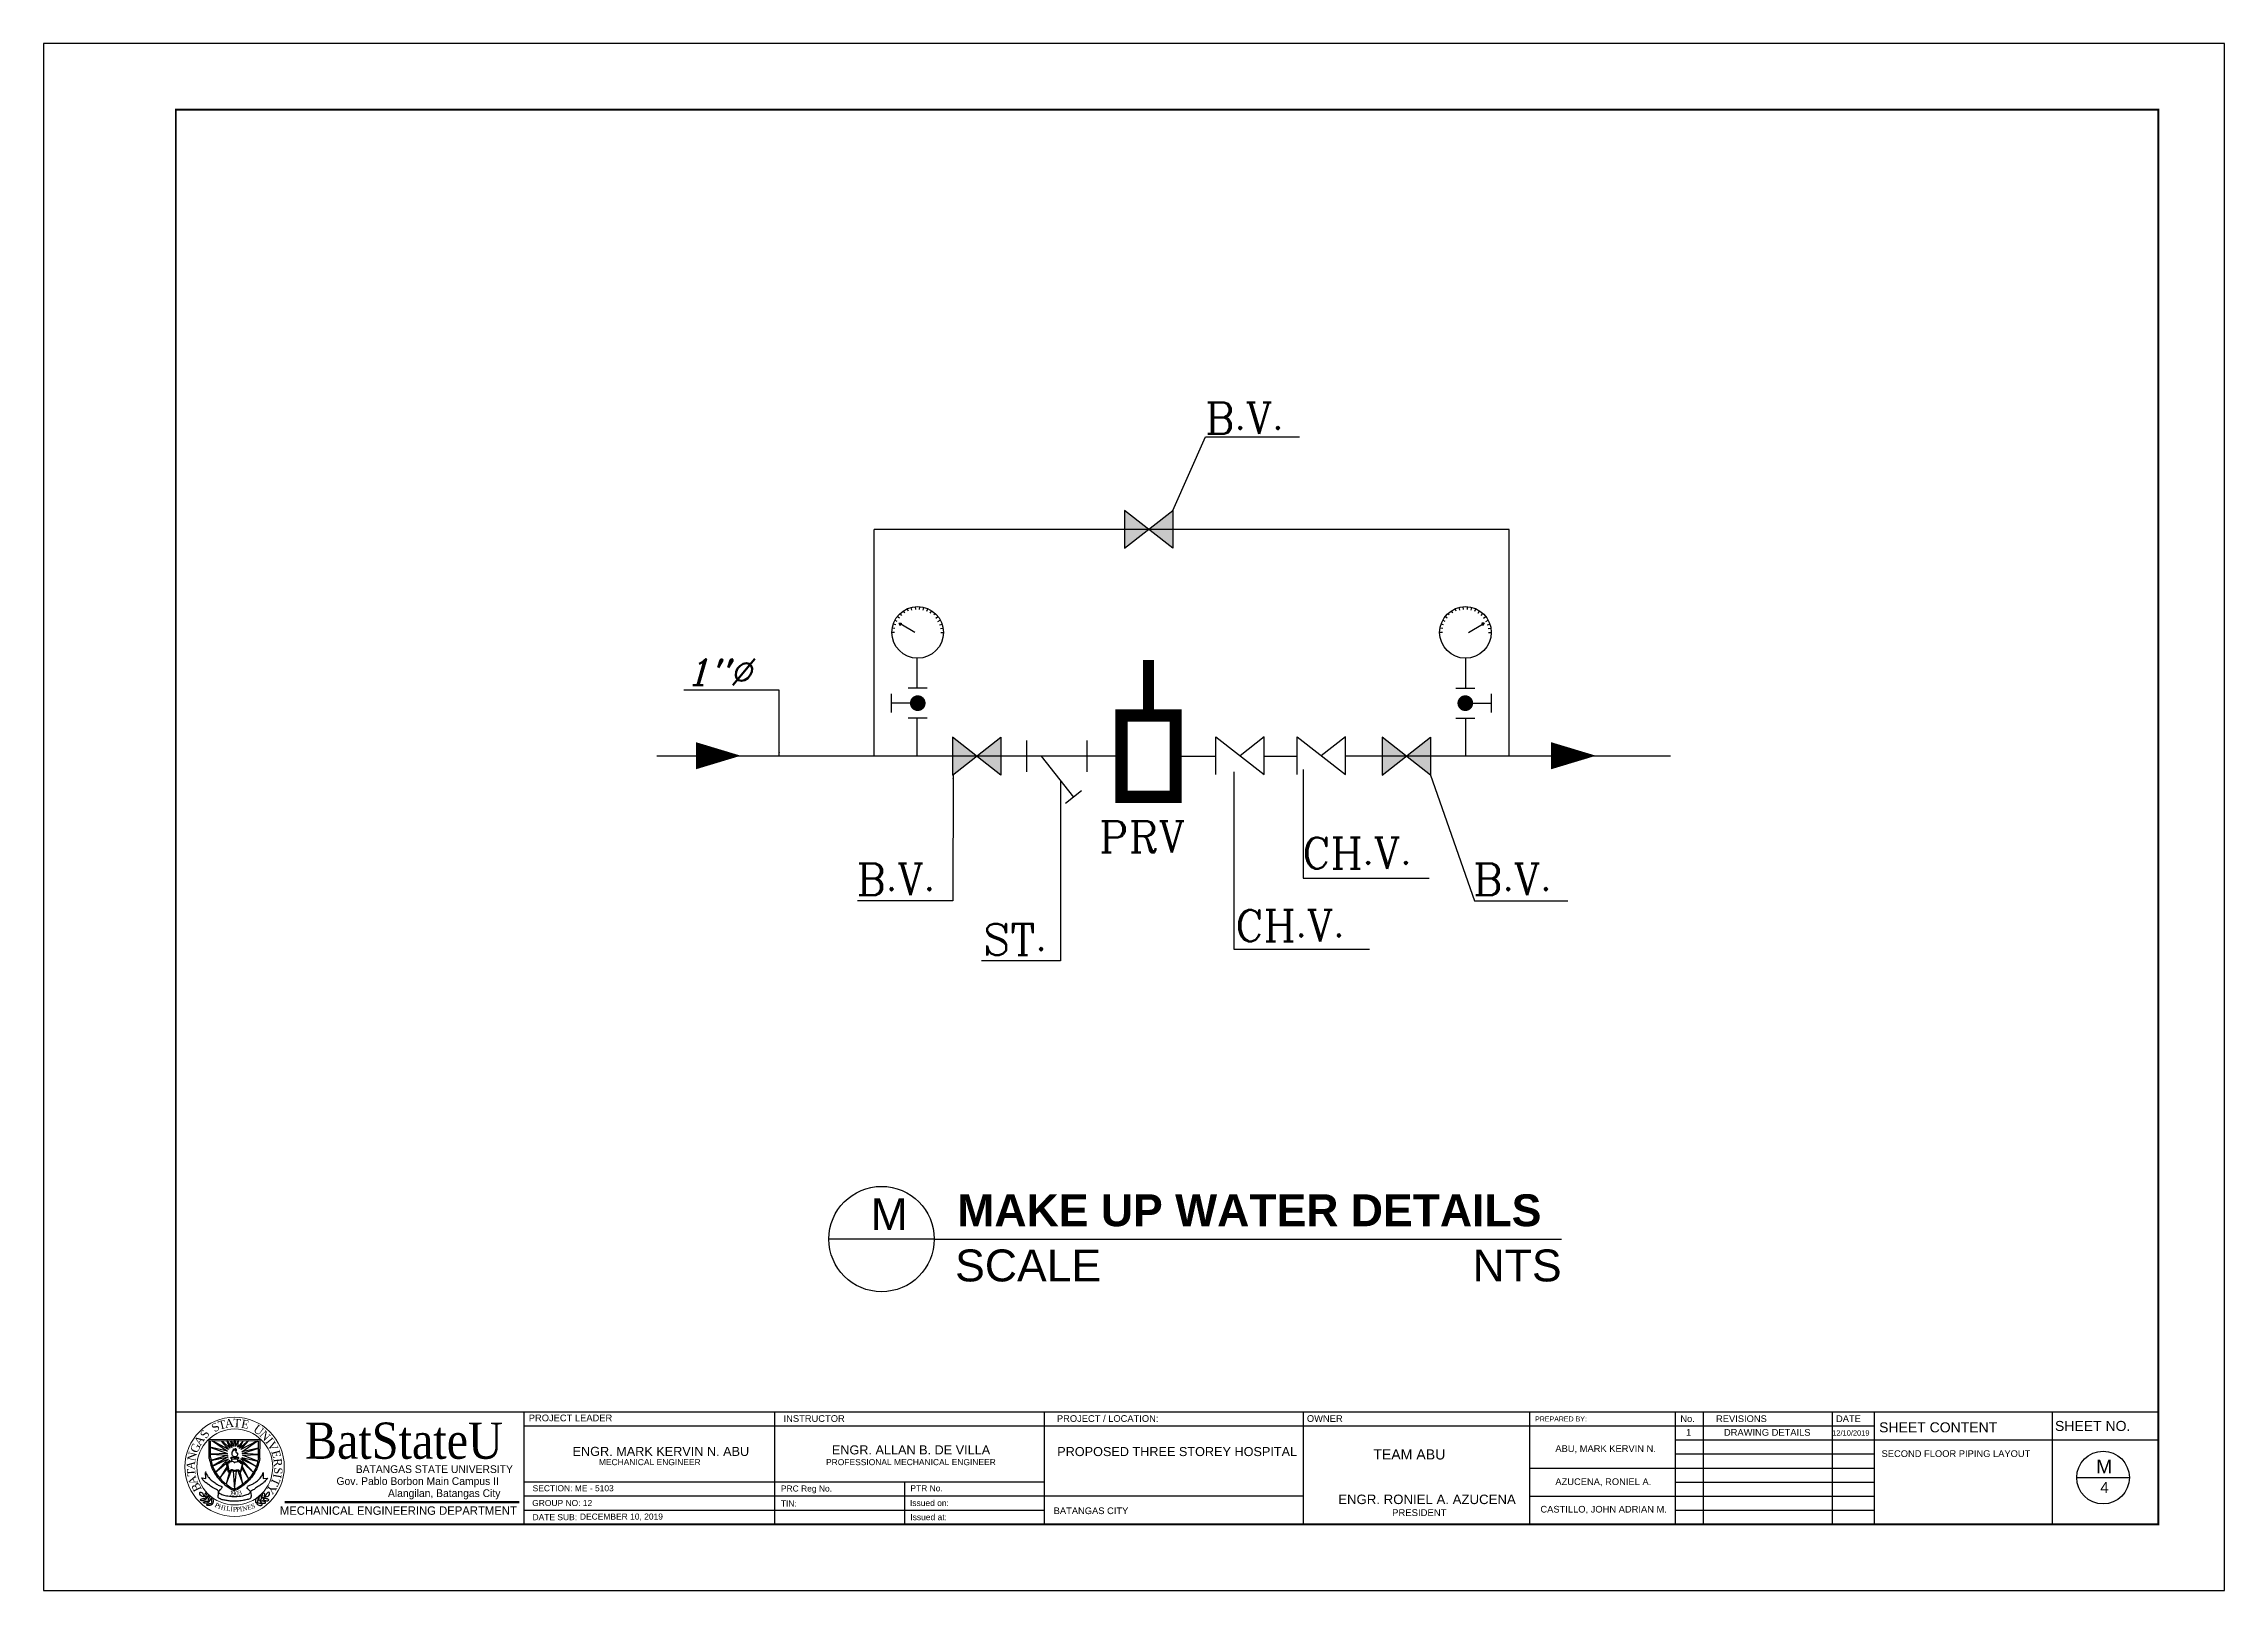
# Model space of a CAD drawing. Header units: millimetres. Extents: x 0 to 27402, y -2 to 21839.
# Drawn here: x 218.6 to 317.8, y -1.9 to 68.5 of the extents above; entities that cross this region are included whole.
import ezdxf
from ezdxf.enums import TextEntityAlignment as Align

# ---------------------------------------------------------------- set-up
doc = ezdxf.new("R2010")
doc.units = ezdxf.units.MM
for name, color, linetype in [('.1', 1, 'Continuous'), ('DUCT', 7, 'Continuous'), ('pump', 42, 'Continuous'), ('SHEET', 3, 'Continuous'), ('text', 7, 'Continuous')]:
    doc.layers.add(name, color=color, linetype=linetype)
for name, color, linetype, lineweight in [('stair', 134, 'Continuous', 0), ('texts', 2, 'Continuous', 18), ('WALL', 4, 'Continuous', 30)]:
    doc.layers.add(name, color=color, linetype=linetype, lineweight=lineweight)
doc.styles.add('arial', font='arial.ttf')
doc.styles.add('CGOTHIC', font='GOTHIC.TTF')
doc.styles.add('GARAMOND', font='GARA.TTF')
doc.styles.add('ROMANT', font='romanc.shx')
doc.styles.get("Standard").update_dxf_attribs({"font": 'arial.ttf'})
doc.dimstyles.get("Standard").update_dxf_attribs({"dimtxt": 0.18, "dimasz": 0.18, "dimexe": 0.18, "dimexo": 0.0625, "dimgap": 0.09, "dimtad": 0, "dimtih": 1, "dimtoh": 1, "dimdec": 4, "dimzin": 0, "dimdsep": 46, "dimtxsty": 'Standard', "dimcen": 0.09, "dimadec": 0, "dimazin": 0, "dimtfac": 1, "dimtdec": 4, "dimtofl": 0, "dimtmove": 0, "dimatfit": 3, "dimfxl": 1, "dimtolj": 1, "dimtzin": 0, "dimarcsym": 0})

msp = doc.modelspace()

# ---------------------------------------------------------------- texts
at = {"attachment_point": 1, "style": 'arial'}
for s, width, insert, char_height in [('M', 0.03855, (256.216, 15.904), 1.452), ('{\\fArial|b1|i0|c0|p34;MAKE UP WATER DETAILS}', 43.36072, (260.158, 16.079), 1.45195), ('\\pxt21;SCALE                              NTS', 49.36036, (260.059, 13.568), 1.45195)]:
    msp.add_mtext_dynamic_manual_height_columns(s, width=width, gutter_width=1, heights=[0], dxfattribs=dict(at, insert=insert, char_height=char_height))
at = {"attachment_point": 1}
for s, insert, char_height, width, rotation in [('{\\fTimes New Roman|b0|i0|c0|p18;\\C1;A}', (225.38, 4.815), 0.37713, 29.67394, 56.11039), ('{\\fTimes New Roman|b0|i0|c0|p18;\\C1;S}', (225.655, 5.142), 0.37713, 29.67394, 56.11039), ('{\\fTimes New Roman|b0|i0|c0|p18;\\C1;S}', (226.154, 5.557), 0.37713, 29.67394, 33.23179), ('{\\fTimes New Roman|b0|i0|c0|p18;\\C1;T}', (226.47, 5.734), 0.37713, 29.67394, 14.44799), ('{\\fTimes New Roman|b0|i0|c0|p18;\\C1;A}', (226.793, 5.831), 0.37713, 29.67394, 5.71852), ('{\\fTimes New Roman|b0|i0|c0|p18;\\C1;T}', (227.209, 5.865), 0.37713, 0.3193, 356.81503), ('{\\fTimes New Roman|b0|i0|c0|p18;\\C1;E}', (227.606, 5.837), 0.37713, 29.67394, 348.69045), ('{\\fTimes New Roman|b0|i0|c0|p18;\\C1;U}', (228.298, 5.628), 0.37713, 29.67394, 323.50126), ('{\\fTimes New Roman|b0|i0|c0|p18;\\C1;N}', (228.634, 5.371), 0.37713, 29.67394, 314.13564), ('{\\fTimes New Roman|b0|i0|c0|p18;\\C1;I}', (228.935, 5.057), 0.37713, 29.67394, 308.6454), ('{\\fTimes New Roman|b0|i0|c0|p18;\\C1;N}', (225.092, 3.99), 0.37713, 29.67394, 77.56161), ('{\\fTimes New Roman|b0|i0|c0|p18;\\C1;G}', (225.216, 4.428), 0.37713, 29.67394, 65.93474), ('{\\fTimes New Roman|b0|i0|c0|p18;\\C1;V}', (229.066, 4.888), 0.37713, 29.67394, 298.20017), ('{\\fTimes New Roman|b0|i0|c0|p18;\\C1;E}', (229.291, 4.476), 0.37713, 29.67394, 285.47868), ('{\\fTimes New Roman|b0|i0|c0|p18;\\C1;R}', (229.399, 4.084), 0.37713, 29.67394, 276.19955), ('{\\fTimes New Roman|b0|i0|c0|p18;\\C1;A}', (225.061, 3.556), 0.37713, 29.67394, 85.53705), ('{\\fTimes New Roman|b0|i0|c0|p18;\\C1;T}', (225.112, 3.235), 0.37713, 29.67394, 94.26652), ('{\\fTimes New Roman|b0|i0|c0|p18;\\C1;A}', (225.246, 2.802), 0.37713, 29.67394, 110.36673), ('{\\fTimes New Roman|b0|i0|c0|p18;\\C1;T}', (229.357, 3.072), 0.37713, 29.67394, 245.97799), ('{\\fTimes New Roman|b0|i0|c0|p18;\\C1;I}', (229.404, 3.317), 0.37713, 29.67394, 259.8108), ('{\\fTimes New Roman|b0|i0|c0|p18;\\C1;S}', (229.446, 3.642), 0.37713, 29.67394, 266.05857), ('{\\fTimes New Roman|b0|i0|c0|p18;\\C1;B}', (225.428, 2.496), 0.37713, 29.67394, 115.18408), ('{\\fTimes New Roman|b0|i0|c0|p18;\\C1;P}', (226.423, 2.057), 0.21119, 29.67394, 333.24497), ('{\\fTimes New Roman|b0|i0|c0|p18;\\C1;P}', (226.429, 2.057), 0.21119, 29.67394, 333.24497), ('{\\fTimes New Roman|b0|i0|c0|p18;\\C1;1}', (227.045, 2.601), 0.21119, 29.67394, 350.69674), ('{\\fTimes New Roman|b0|i0|c0|p18;\\C1;9}', (227.126, 2.579), 0.21119, 29.67394, 359.89652), ('{\\fTimes New Roman|b0|i0|c0|p18;\\C1;0}', (227.283, 2.575), 0.21119, 29.67394, 359.89652), ('{\\fTimes New Roman|b0|i0|c0|p18;\\C1;3}', (227.397, 2.577), 0.21119, 29.67394, 14.57269), ('{\\fTimes New Roman|b0|i0|c0|p18;\\C1;S}', (227.988, 1.969), 0.21119, 29.67394, 14.57269), ('{\\fTimes New Roman|b0|i0|c0|p18;\\C1;Y}', (229.207, 2.721), 0.37713, 29.67394, 237.49398), ('{\\fTimes New Roman|b0|i0|c0|p18;\\C1;H}', (226.555, 1.983), 0.21119, 29.67394, 342.36893), ('{\\fTimes New Roman|b0|i0|c0|p18;\\C1;I}', (226.77, 1.913), 0.21119, 29.67394, 350.74463), ('{\\fTimes New Roman|b0|i0|c0|p18;\\C1;L}', (226.901, 1.893), 0.21119, 29.67394, 350.69674), ('{\\fTimes New Roman|b0|i0|c0|p18;\\C1;I}', (227.077, 1.86), 0.21119, 29.67394, 357.83253), ('{\\fTimes New Roman|b0|i0|c0|p18;\\C1;P}', (227.183, 1.851), 0.21119, 29.67394, 359.89652), ('{\\fTimes New Roman|b0|i0|c0|p18;\\C1;P}', (227.316, 1.844), 0.21119, 29.67394, 7.51618), ('{\\fTimes New Roman|b0|i0|c0|p18;\\C1;I}', (227.477, 1.851), 0.21119, 29.67394, 9.03911), ('{\\fTimes New Roman|b0|i0|c0|p18;\\C1;N}', (227.586, 1.861), 0.21119, 29.67394, 12.92447), ('{\\fTimes New Roman|b0|i0|c0|p18;\\C1;E}', (227.809, 1.917), 0.21119, 29.67394, 14.57269)]:
    msp.add_mtext(s, dxfattribs=dict(at, insert=insert, char_height=char_height, width=width, rotation=rotation))
at = {"layer": 'DUCT', "color": 7, "style": 'ROMANT'}
for s, p in [('B.V.', (271.445, 50.69)), ('PRV', (266.613, 31.636)), ('CH.V.', (275.858, 30.894)), ('B.V.', (255.575, 29.701)), ('B.V.', (283.643, 29.701)), ('CH.V.', (272.811, 27.593)), ('ST.', (261.334, 26.965))]:
    msp.add_text(s, height=1.4304, dxfattribs=at).set_placement(p)
at = {"layer": 'DUCT', "color": 7, "style": 'ROMANT', "oblique": 16}
msp.add_text('1"%%C', height=1.192, dxfattribs=at).set_placement((247.82, 39.257))
at = {"layer": 'SHEET', "color": 1, "style": 'arial'}
for s, height, p in [('M', 0.624, (312.006, 3.374)), ('4', 0.499, (312.187, 2.487))]:
    msp.add_text(s, height=height, dxfattribs=at).set_placement(p)
at = {"layer": 'text', "style": 'arial'}
for s, height, p in [('PROJECT LEADER', 0.30409, (240.651, 5.751)), ('INSTRUCTOR', 0.304, (252.25, 5.724)), ('PROJECT / LOCATION:', 0.30402, (264.692, 5.724)), ('PROJECT / LOCATION:', 0.30402, (264.692, 5.724)), ('PROJECT / LOCATION:', 0.30402, (264.692, 5.724)), ('OWNER', 0.304, (276.073, 5.724)), ('PREPARED BY: ', 0.22802, (286.464, 5.742)), ('No.', 0.304, (293.073, 5.716)), ('REVISIONS', 0.304, (294.699, 5.716)), ('DATE', 0.304, (300.16, 5.716)), ('1', 0.304, (293.335, 5.097)), ('DRAWING DETAILS', 0.30402, (295.059, 5.092)), ('12/10/2019', 0.2432, (299.986, 5.097)), ('SHEET CONTENT', 0.45603, (302.122, 5.247)), ('SHEET NO.', 0.456, (310.129, 5.31)), ('ENGR. MARK KERVIN N. ABU', 0.41257, (242.645, 4.174)), ('MECHANICAL ENGINEER', 0.27505, (243.842, 3.753)), ('PROFESSIONAL MECHANICAL ENGINEER', 0.27505, (254.183, 3.753)), ('ENGR. ALLAN B. DE VILLA', 0.41257, (254.449, 4.242)), ('PROPOSED THREE STOREY HOSPITAL', 0.41257, (264.707, 4.166)), ('TEAM ABU', 0.4598, (279.093, 4.012)), ('ABU, MARK KERVIN N.', 0.30402, (287.384, 4.354)), ('SECOND FLOOR PIPING LAYOUT', 0.30402, (302.234, 4.126)), ('AZUCENA, RONIEL A.', 0.30402, (287.384, 2.848)), ('GROUP NO: 12', 0.27505, (240.807, 1.893)), ('SECTION: ME - 5103', 0.27505, (240.825, 2.566)), ('TIN:', 0.275, (252.128, 1.87)), ('PRC Reg No.', 0.27505, (252.128, 2.553)), ('Issued on:', 0.275, (258.004, 1.893)), ('PTR No.', 0.275, (258.023, 2.566)), ('ENGR. RONIEL A. AZUCENA', 0.43038, (277.498, 1.982)), ('DATE SUB:', 0.275, (240.822, 1.249)), ('DECEMBER 10, 2019', 0.27505, (242.979, 1.276)), ('Issued at:', 0.275, (258.02, 1.249)), ('BATANGAS CITY', 0.30402, (264.545, 1.525)), ('PRESIDENT', 0.3099, (279.951, 1.438)), ('CASTILLO, JOHN ADRIAN M.', 0.30402, (286.704, 1.596))]:
    msp.add_text(s, height=height, dxfattribs=at).set_placement(p)
at = {"layer": 'text', "width": 1}
for s, height, style, p in [('BatStateU', 1.6503, 'GARAMOND', (234.965, 4.044)), ('Gov. Pablo Borbon Main Campus II', 0.35128, 'CGOTHIC', (235.592, 2.852)), ('BATANGAS STATE UNIVERSITY', 0.35128, 'CGOTHIC', (236.351, 3.397)), ('Alangilan, Batangas City', 0.35128, 'CGOTHIC', (236.8, 2.303))]:
    msp.add_text(s, height=height, dxfattribs=dict(at, style=style)).set_placement(p, align=Align.CENTER)
at = {"layer": 'WALL', "color": 250, "linetype": 'Continuous', "lineweight": 0, "insert": (229.32, 1.878), "char_height": 0.38403, "width": 12.18966, "attachment_point": 1}
msp.add_mtext('{\\fCentury Gothic|b0|i0|c0|p34;\\C7;MECHANICAL ENGINEERING DEPARTMENT}', dxfattribs=at)

# ---------------------------------------------------------------- linework, layer by layer
at = {"layer": '.1', "color": 0}
for p, q in [((317.84, 68.45), (218.564, 68.45)), ((218.564, 68.45), (218.564, -1.946)), ((317.84, -1.946), (317.84, 68.45)), ((218.564, -1.946), (317.84, -1.946))]:
    msp.add_line(p, q, dxfattribs=at)
at = {"layer": '.1', "linetype": 'Continuous', "ltscale": 0.5}
msp.add_line((251.837, 6.183), (251.837, 1.063), dxfattribs=at)
at = {"color": 1}
for p, q in [((269.967, 45.481), (267.763, 47.207)), ((267.763, 47.207), (267.763, 45.481)), ((267.763, 45.481), (269.967, 47.207)), ((269.967, 47.207), (269.967, 45.481)), ((258.335, 39.122), (258.335, 40.481)), ((283.307, 39.122), (283.307, 40.481)), ((257.17, 38.002), (257.17, 38.864)), ((258.785, 39.122), (257.923, 39.122)), ((282.857, 39.122), (283.72, 39.122)), ((284.473, 38.002), (284.473, 38.864)), ((258.785, 37.744), (257.923, 37.744)), ((258.335, 36.027), (258.335, 37.744)), ((282.857, 37.744), (283.72, 37.744)), ((283.307, 36.027), (283.307, 37.744)), ((259.942, 35.159), (262.146, 36.884)), ((262.146, 35.159), (259.942, 36.884)), ((259.942, 36.884), (259.942, 35.159)), ((262.146, 36.884), (262.146, 35.159)), ((263.321, 35.306), (263.321, 36.737)), ((266.076, 35.306), (266.076, 36.737)), ((271.929, 36.905), (274.133, 35.18)), ((271.929, 35.18), (271.929, 36.905)), ((274.133, 36.905), (273.031, 36.042)), ((274.133, 35.18), (274.133, 36.905)), ((275.628, 36.905), (277.832, 35.18)), ((275.628, 35.18), (275.628, 36.905)), ((277.832, 36.905), (276.73, 36.042)), ((277.832, 35.18), (277.832, 36.905)), ((281.701, 35.159), (279.497, 36.884)), ((279.497, 36.884), (279.497, 35.159)), ((279.497, 35.159), (281.701, 36.884)), ((281.701, 36.884), (281.701, 35.159)), ((263.979, 36.022), (265.447, 34.15)), ((265.812, 34.44), (265.082, 33.86))]:
    msp.add_line(p, q, dxfattribs=at)
at = {"color": 6}
for p, q in [((285.274, 46.344), (256.369, 46.344)), ((256.369, 36.022), (256.369, 46.344)), ((285.274, 36.022), (285.274, 46.344)), ((267.631, 36.022), (246.482, 36.022)), ((270.099, 36.022), (271.929, 36.022)), ((274.133, 36.022), (275.628, 36.022)), ((277.832, 36.042), (292.622, 36.042))]:
    msp.add_line(p, q, dxfattribs=at)
for p, q in [((259.108, 14.045), (254.313, 14.045)), ((259.108, 14.045), (287.67, 14.045)), ((226.107, 4.06), (226.107, 4.927)), ((226.932, 4.391), (226.134, 4.565)), ((226.134, 4.565), (226.932, 4.288)), ((226.156, 4.095), (226.156, 4.864)), ((226.932, 4.288), (226.183, 4.256)), ((226.183, 4.256), (226.954, 4.201)), ((226.954, 4.201), (226.183, 3.967)), ((226.183, 3.967), (226.959, 4.136)), ((226.986, 4.467), (226.248, 4.864)), ((226.248, 4.864), (226.932, 4.391)), ((226.959, 4.136), (226.257, 3.705)), ((226.257, 3.705), (226.986, 4.039)), ((226.986, 4.039), (226.39, 3.429)), ((226.39, 3.429), (227.041, 3.974)), ((226.688, 4.864), (226.655, 4.83)), ((226.655, 4.83), (226.986, 4.467)), ((227.046, 4.521), (226.688, 4.864)), ((226.938, 4.864), (226.91, 4.864)), ((226.91, 4.864), (227.046, 4.521)), ((227.127, 4.559), (226.938, 4.864)), ((227.127, 4.864), (227.07, 4.846)), ((227.07, 4.846), (227.127, 4.559)), ((227.117, 4.046), (227.117, 3.945)), ((227.209, 4.603), (227.127, 4.864)), ((227.231, 4.864), (227.209, 4.603)), ((227.307, 4.864), (227.231, 4.864)), ((227.404, 4.864), (227.307, 4.608)), ((227.307, 4.608), (227.307, 4.864)), ((227.396, 4.034), (227.396, 3.933)), ((227.643, 4.864), (227.404, 4.57)), ((227.404, 4.57), (227.442, 4.864)), ((227.442, 4.864), (227.404, 4.864)), ((228.113, 3.417), (227.48, 3.99)), ((227.893, 4.864), (227.486, 4.516)), ((227.486, 4.516), (227.643, 4.864)), ((228.305, 4.864), (227.545, 4.462)), ((227.545, 4.462), (227.893, 4.864)), ((228.251, 3.699), (227.545, 4.039)), ((227.545, 4.039), (228.113, 3.417)), ((227.583, 4.359), (228.305, 4.864)), ((228.354, 4.527), (227.583, 4.359)), ((227.583, 4.104), (228.251, 3.699)), ((227.583, 4.104), (228.321, 3.935)), ((227.605, 4.277), (228.354, 4.527)), ((228.354, 4.245), (227.605, 4.277)), ((227.616, 4.201), (228.354, 4.245)), ((228.321, 3.935), (227.616, 4.201)), ((228.354, 4.088), (228.354, 4.864)), ((228.403, 4.06), (228.419, 4.923)), ((225.76, 3.182), (225.944, 3.144)), ((225.944, 3.144), (225.934, 3.419)), ((226.905, 3.67), (226.593, 3.154)), ((226.593, 3.154), (226.916, 3.588)), ((226.871, 3.832), (226.948, 3.476)), ((226.875, 2.891), (227.122, 3.507)), ((227.03, 3.453), (226.875, 2.891)), ((226.931, 3.824), (226.989, 3.494)), ((227.187, 3.491), (227.255, 2.653)), ((227.255, 2.653), (227.339, 3.496)), ((227.41, 3.491), (227.628, 2.885)), ((227.628, 2.885), (227.507, 3.458)), ((227.607, 3.795), (227.525, 3.488)), ((227.557, 3.47), (227.652, 3.834)), ((227.589, 3.621), (227.892, 3.127)), ((227.892, 3.127), (227.621, 3.692)), ((228.552, 3.422), (228.563, 3.151)), ((228.563, 3.151), (228.744, 3.157))]:
    msp.add_line(p, q)
at = {"const_width": 0.494}
msp.add_lwpolyline([(268.865, 37.872), (268.865, 40.397)], dxfattribs=at)
at = {"const_width": 0.555}
msp.add_lwpolyline([(270.099, 37.872), (270.099, 34.171), (267.631, 34.171), (267.631, 37.872)], close=True, dxfattribs=at)
at = {"color": 1}
for centre in [(258.352, 41.654), (283.291, 41.654)]:
    msp.add_circle(centre, 1.174, dxfattribs=at)
msp.add_circle((256.711, 14.045), 2.398)
for points in [[(226.107, 4.06), (226.178, 3.76), (226.324, 3.424), (226.525, 3.142), (226.927, 2.778), (227.198, 2.621), (227.252, 2.605)], [(226.156, 4.095), (226.227, 3.795), (226.373, 3.458), (226.574, 3.176), (226.976, 2.813), (227.247, 2.656), (227.301, 2.64)], [(228.354, 4.095), (228.284, 3.795), (228.137, 3.458), (227.936, 3.176), (227.535, 2.813), (227.264, 2.656), (227.209, 2.64)], [(228.403, 4.06), (228.333, 3.76), (228.186, 3.424), (227.985, 3.142), (227.584, 2.778), (227.313, 2.621), (227.258, 2.605)], [(226.871, 3.832), (226.87, 3.87), (226.927, 3.878), (226.989, 3.902), (227.064, 3.94), (227.117, 3.945), (227.117, 3.969)], [(226.948, 3.476), (226.998, 3.441), (227.05, 3.453), (227.085, 3.49), (227.122, 3.507), (227.174, 3.507), (227.215, 3.499), (227.256, 3.478), (227.322, 3.493), (227.363, 3.504), (227.41, 3.491), (227.507, 3.458), (227.557, 3.47)], [(226.989, 3.494), (227.044, 3.494), (227.053, 3.517), (227.09, 3.537), (227.154, 3.552), (227.215, 3.523), (227.253, 3.517), (227.302, 3.52), (227.34, 3.537), (227.395, 3.543), (227.43, 3.54), (227.462, 3.517), (227.479, 3.502), (227.525, 3.488)], [(227.651, 3.83), (227.639, 3.873), (227.578, 3.859), (227.543, 3.876), (227.517, 3.908), (227.479, 3.931), (227.447, 3.954), (227.396, 3.954)], [(225.842, 2.313), (225.733, 2.352), (225.683, 2.43), (225.676, 2.506), (225.686, 2.519), (225.752, 2.513), (225.819, 2.453), (225.845, 2.394), (225.853, 2.339), (225.853, 2.311), (225.847, 2.311), (225.832, 2.326), (225.831, 2.326)], [(225.948, 2.202), (225.886, 2.155), (225.798, 2.137), (225.744, 2.139), (225.7, 2.165), (225.699, 2.183), (225.741, 2.21), (225.783, 2.225), (225.834, 2.233), (225.854, 2.239), (225.893, 2.229), (225.944, 2.201), (225.946, 2.194)], [(226.086, 2.083), (226.024, 2.036), (225.936, 2.018), (225.882, 2.02), (225.838, 2.047), (225.837, 2.064), (225.879, 2.091), (225.921, 2.107), (225.973, 2.115), (225.992, 2.12), (226.031, 2.11), (226.083, 2.082), (226.084, 2.076)], [(225.975, 2.238), (226.002, 2.31), (225.996, 2.4), (225.978, 2.452), (225.94, 2.486), (225.923, 2.482), (225.909, 2.434), (225.906, 2.39), (225.913, 2.338), (225.913, 2.317), (225.934, 2.283), (225.975, 2.242), (225.982, 2.242)], [(226.237, 1.976), (226.175, 1.929), (226.088, 1.911), (226.033, 1.913), (225.99, 1.939), (225.988, 1.957), (226.03, 1.984), (226.072, 2), (226.124, 2.007), (226.144, 2.013), (226.182, 2.003), (226.234, 1.975), (226.236, 1.968)], [(226.113, 2.12), (226.141, 2.192), (226.134, 2.281), (226.117, 2.333), (226.079, 2.367), (226.061, 2.364), (226.048, 2.316), (226.044, 2.271), (226.051, 2.219), (226.051, 2.199), (226.072, 2.164), (226.113, 2.123), (226.12, 2.123)], [(226.264, 2.012), (226.292, 2.085), (226.285, 2.174), (226.268, 2.226), (226.23, 2.26), (226.213, 2.257), (226.199, 2.208), (226.195, 2.164), (226.202, 2.112), (226.202, 2.091), (226.223, 2.057), (226.264, 2.016), (226.271, 2.016)], [(228.242, 2.029), (228.218, 2.102), (228.228, 2.191), (228.248, 2.242), (228.287, 2.275), (228.304, 2.271), (228.316, 2.222), (228.317, 2.177), (228.308, 2.126), (228.307, 2.105), (228.285, 2.072), (228.242, 2.032), (228.235, 2.033)], [(228.268, 1.991), (228.327, 1.942), (228.414, 1.92), (228.469, 1.92), (228.514, 1.945), (228.516, 1.962), (228.475, 1.991), (228.433, 2.008), (228.382, 2.018), (228.363, 2.025), (228.323, 2.016), (228.271, 1.99), (228.269, 1.984)], [(228.398, 2.13), (228.373, 2.203), (228.384, 2.292), (228.403, 2.343), (228.442, 2.376), (228.459, 2.372), (228.471, 2.323), (228.473, 2.278), (228.464, 2.227), (228.463, 2.206), (228.441, 2.173), (228.398, 2.133), (228.391, 2.133)], [(228.423, 2.092), (228.483, 2.043), (228.57, 2.021), (228.624, 2.021), (228.669, 2.045), (228.671, 2.063), (228.63, 2.091), (228.589, 2.109), (228.538, 2.119), (228.518, 2.126), (228.479, 2.117), (228.427, 2.091), (228.424, 2.085)], [(228.541, 2.242), (228.516, 2.316), (228.527, 2.405), (228.546, 2.456), (228.585, 2.489), (228.603, 2.484), (228.614, 2.436), (228.616, 2.391), (228.607, 2.34), (228.606, 2.319), (228.584, 2.285), (228.541, 2.246), (228.534, 2.246)], [(228.566, 2.205), (228.626, 2.156), (228.713, 2.134), (228.767, 2.133), (228.812, 2.158), (228.814, 2.176), (228.773, 2.204), (228.732, 2.222), (228.681, 2.232), (228.661, 2.238), (228.622, 2.23), (228.57, 2.204), (228.567, 2.197)], [(228.677, 2.312), (228.787, 2.346), (228.841, 2.422), (228.85, 2.498), (228.841, 2.511), (228.774, 2.508), (228.705, 2.45), (228.677, 2.393), (228.666, 2.338), (228.665, 2.31), (228.672, 2.31), (228.687, 2.324), (228.689, 2.324)]]:
    msp.add_spline(points, degree=3)
for points, end_tangent in [([(227.103, 4.116), (227.191, 4.111), (227.282, 4.107), (227.343, 4.109), (227.398, 4.115), (227.428, 4.112), (227.429, 4.083), (227.429, 4.059), (227.418, 4.038), (227.393, 4.034), (227.342, 4.029), (227.255, 4.029), (227.15, 4.027), (227.124, 4.043), (227.094, 4.062), (227.102, 4.117), (227.102, 4.123)], (-1, 0)), ([(226.931, 3.824), (227.006, 3.865), (227.058, 3.911), (227.111, 3.925), (227.163, 3.931), (227.215, 3.911), (227.235, 3.885), (227.256, 3.87), (227.285, 3.896), (227.351, 3.911), (227.415, 3.923), (227.485, 3.891), (227.531, 3.844), (227.589, 3.824), (227.607, 3.833), (227.607, 3.795)], (0, -1))]:
    msp.add_spline(points, degree=3, dxfattribs=dict(end_tangent=end_tangent))
at = {"start_tangent": (-1, 0)}
msp.add_spline([(227.249, 4.136), (227.18, 4.173), (227.144, 4.229), (227.144, 4.292), (227.144, 4.34), (227.158, 4.365), (227.173, 4.413), (227.194, 4.408), (227.202, 4.456), (227.216, 4.492), (227.235, 4.466), (227.273, 4.432), (227.301, 4.432), (227.299, 4.471), (227.286, 4.505), (227.288, 4.517), (227.323, 4.487), (227.323, 4.46), (227.329, 4.433), (227.329, 4.405), (227.318, 4.36), (227.345, 4.319), (227.377, 4.321), (227.397, 4.268), (227.391, 4.224), (227.36, 4.166), (227.33, 4.14), (227.293, 4.133), (227.247, 4.133), (227.25, 4.133)], degree=3, dxfattribs=at)
for points, knots in [([(228.744, 3.157), (228.748, 3.157), (228.772, 3.153), (228.635, 3.023), (228.55, 2.913), (228.378, 2.817), (228.219, 2.71), (228.103, 2.616), (227.977, 2.575), (228.003, 2.445), (228.034, 2.341), (227.96, 2.214), (227.809, 2.185), (227.611, 2.134), (227.368, 2.115), (227.13, 2.109), (226.919, 2.142), (226.733, 2.162), (226.598, 2.21), (226.525, 2.265), (226.499, 2.314), (226.521, 2.403), (226.539, 2.49), (226.509, 2.642), (226.294, 2.686), (226.13, 2.825), (225.977, 2.943), (225.847, 3.032), (225.802, 3.12), (225.731, 3.187), (225.759, 3.184), (225.788, 3.176)], [1.525096, 1.525096, 1.525096, 1.525096, 1.532073, 1.584612, 1.633558, 1.698069, 1.768711, 1.823631, 1.856154, 1.874433, 1.942755, 1.959564, 2.013837, 2.081716, 2.168665, 2.253261, 2.318126, 2.380396, 2.439479, 2.4572, 2.470092, 2.492272, 2.543518, 2.560297, 2.639259, 2.721631, 2.780104, 2.832648, 2.871086, 2.885372, 2.911145, 2.911145, 2.911145, 2.911145]), ([(225.95, 3.448), (225.899, 3.448), (226.022, 3.285), (226.08, 3.172), (226.236, 3.033), (226.411, 2.931), (226.524, 2.816), (226.708, 2.786), (226.664, 2.694), (226.617, 2.644), (226.553, 2.605), (226.504, 2.507), (226.659, 2.419), (226.835, 2.369), (227.054, 2.331), (227.233, 2.333), (227.444, 2.329), (227.679, 2.358), (227.873, 2.437), (227.98, 2.5), (227.98, 2.568), (227.923, 2.61), (227.886, 2.661), (227.82, 2.695), (227.84, 2.763), (227.901, 2.836), (228.039, 2.858), (228.182, 2.96), (228.318, 3.053), (228.42, 3.157), (228.483, 3.25), (228.539, 3.32), (228.552, 3.41), (228.552, 3.422)], [0, 0, 0, 0, 0.050157, 0.09733, 0.169415, 0.238469, 0.297382, 0.34519, 0.361609, 0.384753, 0.415402, 0.43521, 0.480082, 0.549086, 0.637593, 0.692397, 0.728181, 0.847546, 0.920378, 0.94488, 0.959291, 0.979722, 1.010309, 1.023969, 1.046254, 1.066064, 1.119081, 1.173808, 1.241086, 1.282544, 1.318293, 1.350594, 1.379885, 1.379885, 1.379885, 1.379885]), ([(225.934, 3.442), (225.938, 3.447), (225.947, 3.451), (225.959, 3.451), (225.961, 3.451)], [3.04846765, 3.04846765, 3.04846765, 3.04846765, 3.05886904, 3.06079098, 3.06079098, 3.06079098, 3.06079098]), ([(227.228, 2.985), (227.24, 2.983), (227.261, 2.98), (227.277, 2.982), (227.288, 2.985)], [0, 0, 0, 0, 0.01145534, 0.02007474, 0.02007474, 0.02007474, 0.02007474]), ([(227.228, 2.965), (227.24, 2.963), (227.261, 2.959), (227.277, 2.961), (227.288, 2.964)], [0, 0, 0, 0, 0.01145534, 0.02007474, 0.02007474, 0.02007474, 0.02007474]), ([(227.234, 2.916), (227.244, 2.918), (227.261, 2.92), (227.274, 2.919), (227.281, 2.917)], [0.00178548, 0.00178548, 0.00178548, 0.00178548, 0.01145534, 0.01823656, 0.01823656, 0.01823656, 0.01823656]), ([(227.235, 2.896), (227.245, 2.897), (227.261, 2.899), (227.273, 2.899), (227.279, 2.897)], [0.00231179, 0.00231179, 0.00231179, 0.00231179, 0.01145534, 0.0176246, 0.0176246, 0.0176246, 0.0176246])]:
    msp.add_open_spline(points, degree=3, knots=knots)
at = {"layer": 'DUCT', "color": 1}
for p, q in [((257.93, 42.617), (257.881, 42.729)), ((258.094, 42.673), (258.064, 42.792)), ((258.265, 42.702), (258.255, 42.824)), ((258.439, 42.702), (258.449, 42.824)), ((258.61, 42.673), (258.64, 42.792)), ((258.774, 42.617), (258.824, 42.729)), ((282.868, 42.617), (282.819, 42.729)), ((283.033, 42.673), (283.003, 42.792)), ((283.204, 42.702), (283.194, 42.824)), ((283.377, 42.702), (283.388, 42.824)), ((283.549, 42.673), (283.579, 42.792)), ((283.713, 42.617), (283.762, 42.729)), ((257.315, 41.827), (257.194, 41.847)), ((257.358, 41.995), (257.242, 42.035)), ((257.428, 42.154), (257.32, 42.213)), ((257.523, 42.3), (257.426, 42.375)), ((257.497, 42.071), (257.61, 42.071)), ((257.497, 42.071), (257.554, 41.974)), ((257.61, 42.071), (257.554, 41.974)), ((257.64, 42.428), (257.557, 42.518)), ((258.22, 41.654), (257.582, 42.022)), ((257.777, 42.534), (257.71, 42.637)), ((258.927, 42.534), (258.994, 42.637)), ((259.092, 42.458), (259.147, 42.518)), ((259.182, 42.3), (259.278, 42.375)), ((259.277, 42.154), (259.384, 42.213)), ((259.346, 41.995), (259.462, 42.035)), ((259.389, 41.827), (259.51, 41.847)), ((282.254, 41.827), (282.133, 41.847)), ((282.296, 41.995), (282.181, 42.035)), ((282.366, 42.154), (282.258, 42.213)), ((282.461, 42.3), (282.364, 42.375)), ((282.55, 42.458), (282.496, 42.518)), ((282.716, 42.534), (282.649, 42.637)), ((283.423, 41.654), (284.061, 42.022)), ((283.866, 42.534), (283.933, 42.637)), ((284.003, 42.428), (284.086, 42.518)), ((284.145, 42.071), (284.033, 42.071)), ((284.033, 42.071), (284.089, 41.974)), ((284.145, 42.071), (284.089, 41.974)), ((284.12, 42.3), (284.217, 42.375)), ((284.215, 42.154), (284.323, 42.213)), ((284.285, 41.995), (284.401, 42.035)), ((284.328, 41.827), (284.448, 41.847)), ((257.301, 41.654), (257.178, 41.654)), ((259.403, 41.654), (259.526, 41.654)), ((282.239, 41.654), (282.117, 41.654)), ((284.342, 41.654), (284.464, 41.654)), ((258.359, 38.433), (257.17, 38.433)), ((283.284, 38.433), (284.473, 38.433))]:
    msp.add_line(p, q, dxfattribs=at)
at = {"layer": 'DUCT', "color": 1, "const_width": 0.358}
for points in [[(258.537, 38.433, -1), (258.18, 38.433, -1)], [(283.105, 38.433, 1), (283.463, 38.433, 1)]]:
    msp.add_lwpolyline(points, format="xyb", close=True, dxfattribs=at)
at = {"layer": 'DUCT', "color": 1}
for points in [[(248.256, 36.041, 1.236, 0, 0), (250.305, 36.041, 1.236, 0, 0)], [(287.186, 36.041, 1.236, 0, 0), (289.236, 36.041, 1.236, 0, 0)]]:
    msp.add_lwpolyline(points, format="xyseb", dxfattribs=at)
for points in [[(267.763, 45.481), (267.763, 47.207), (268.865, 46.344)], [(269.967, 45.481), (269.967, 47.207), (268.865, 46.344)], [(259.942, 35.159), (259.942, 36.884), (261.044, 36.022)], [(262.146, 35.159), (262.146, 36.884), (261.044, 36.022)], [(279.497, 35.159), (279.497, 36.884), (280.599, 36.022)], [(281.701, 35.159), (281.701, 36.884), (280.599, 36.022)]]:
    msp.add_solid(points, dxfattribs=at)
at = {"layer": 'SHEET', "color": 1}
for p, q in [((224.581, 6.183), (314.832, 6.183)), ((240.427, 6.184), (240.427, 1.063)), ((240.427, 6.183), (240.427, 1.063)), ((251.837, 6.184), (251.837, 1.063)), ((251.837, 6.183), (251.837, 1.063)), ((264.127, 1.063), (264.127, 6.183)), ((275.904, 6.183), (275.904, 1.063)), ((286.206, 6.183), (286.206, 1.063)), ((292.835, 6.183), (292.835, 1.063)), ((294.116, 6.183), (294.116, 1.063)), ((299.98, 6.183), (299.98, 1.063)), ((301.9, 6.183), (301.9, 1.063)), ((309.995, 6.183), (309.995, 1.063)), ((240.427, 5.543), (296.998, 5.543)), ((295.239, 5.543), (301.9, 5.543)), ((292.835, 4.903), (303.596, 4.903)), ((292.835, 4.263), (301.9, 4.263)), ((300.234, 4.903), (314.832, 4.903)), ((240.427, 2.993), (264.127, 2.993)), ((257.761, 2.993), (257.761, 1.063)), ((286.206, 3.623), (296.998, 3.623)), ((292.835, 2.983), (301.9, 2.983)), ((295.239, 3.623), (301.9, 3.623)), ((311.116, 3.187), (313.516, 3.187)), ((240.427, 2.35), (275.904, 2.35)), ((286.206, 2.343), (296.998, 2.343)), ((295.239, 2.343), (301.9, 2.343)), ((240.427, 1.706), (250.761, 1.706)), ((240.427, 1.706), (264.127, 1.706)), ((251.837, 1.706), (262.171, 1.706)), ((292.835, 1.703), (301.9, 1.703))]:
    msp.add_line(p, q, dxfattribs=at)
msp.add_circle((312.316, 3.187), 1.2, dxfattribs=at)
at = {"layer": 'stair'}
for p, q in [((226.107, 4.927), (228.419, 4.923)), ((226.156, 4.864), (228.354, 4.864))]:
    msp.add_line(p, q, dxfattribs=at)
msp.add_circle((227.259, 3.677), 2.263, dxfattribs=at)
at = {"layer": 'stair', "lineweight": 20}
for centre, radius in [((227.259, 3.677), 2.263), ((227.267, 3.671), 1.728)]:
    msp.add_circle(centre, radius, dxfattribs=at)
at = {"layer": 'texts', "color": 85, "linetype": 'Continuous', "lineweight": 50}
msp.add_line((229.545, 2.071), (240.206, 2.071), dxfattribs=at)
at = {"layer": 'WALL', "color": 1, "linetype": 'Continuous', "const_width": 0.0853}
msp.add_lwpolyline([(224.581, 1.063), (314.832, 1.063), (314.832, 65.442), (224.581, 65.442)], close=True, dxfattribs=at)

msp.set_redraw_order([(e.dxf.handle, doc.entitydb.next_handle()) for e in msp.query("TEXT MTEXT ATTDEF DIMENSION ARC_DIMENSION")])  # texts and dimensions are drawn at this point

# ---------------------------------------------------------------- leaders
at = {"layer": 'pump'}
for points in [[(269.967, 47.207), (271.452, 50.551), (275.737, 50.551)], [(252.055, 36.011), (252.05, 39.027), (247.713, 39.028)], [(259.964, 35.159), (259.955, 29.443), (255.621, 29.443)], [(264.858, 34.901), (264.858, 26.706), (261.254, 26.706)], [(272.746, 35.306), (272.746, 27.244), (278.918, 27.244)], [(275.905, 35.414), (275.905, 30.476), (281.642, 30.476)], [(281.701, 35.159), (283.702, 29.443), (287.946, 29.443)]]:
    msp.add_leader(points, dimstyle='Standard', override={"dimgap": 0.09, "dimtad": 0, "dimarcsym": 1}, dxfattribs=at)

doc.saveas('drawing.dxf')
